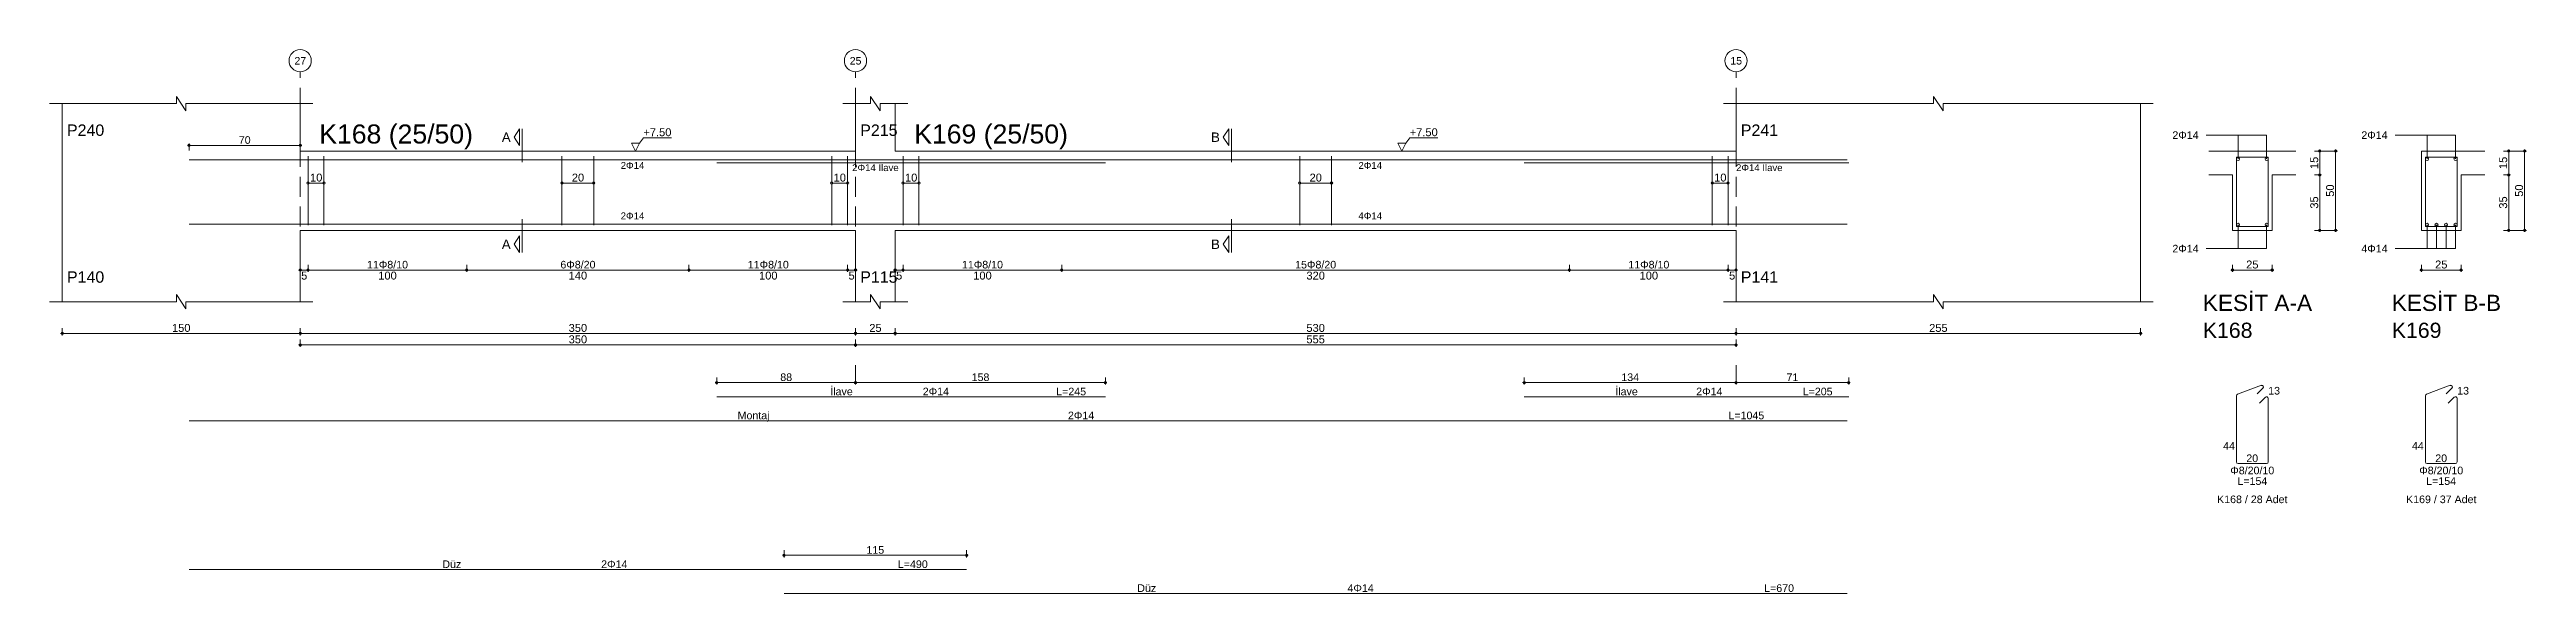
# Model space of a CAD drawing. Header units: millimetres. Extents: x 23801 to 80069, y 9628 to 14137.
# Drawn here: x 48502 to 50844, y 11919 to 12433 of the extents above; entities that cross this region are included whole.
import ezdxf

# ---------------------------------------------------------------- set-up
doc = ezdxf.new("R2010")
doc.units = ezdxf.units.MM
doc.linetypes.add('DASHDOT2', pattern=[12.7, 6.35, -3.175, 0, -3.175])
doc.linetypes.add('DASHED4', pattern=[18.75, 12.5, -6.25])
doc.layers.add('aks', color=251, linetype='DASHDOT2', lineweight=35)
for name, color, linetype in [('Donatı Topl. Uzun. Yazısı', 7, 'Continuous'), ('Donatı Uz. Yazısı', 7, 'Continuous'), ('Donatı Yazısı', 7, 'Continuous'), ('Donatı Çizgisi', 7, 'Continuous'), ('Kiriş', 7, 'Continuous'), ('Standart', 7, 'Continuous'), ('Ölçülendirme', 7, 'Continuous')]:
    doc.layers.add(name, color=color, linetype=linetype)
doc.styles.add('arial_1_18', font='arial.ttf', dxfattribs={"height": 0.2})

# ---------------------------------------------------------------- blocks, each defined once
blk = doc.blocks.new('IDE475Entity7431')
at = {"layer": 'aks', "color": 30, "linetype": 'DASHED4', "lineweight": 5}
for points in [[(10628.2, 1663.7), (10628.2, 1798.7)], [(10978.2, 1663.7), (10978.2, 1798.7)], [(11533.2, 1663.7), (11533.2, 1798.7)], [(10978.2, 1602.7), (10978.2, 1613.7)], [(11533.2, 1602.7), (11533.2, 1613.7)]]:
    blk.add_lwpolyline(points, dxfattribs=at)
at = {"layer": 'aks', "color": 1, "linetype": 'Continuous', "lineweight": 5}
for centre in [(10628.2, 1805.7), (10978.2, 1805.7), (11533.2, 1805.7)]:
    blk.add_circle(centre, 7, dxfattribs=at)
at = {"layer": 'Donatı Çizgisi', "color": 5, "linetype": 'Continuous', "lineweight": 5}
for points in [[(10558.2, 1743.3), (11603.2, 1743.3)], [(10633.2, 1701.9), (10633.2, 1745.5)], [(10643.2, 1701.9), (10643.2, 1745.5)], [(10793.2, 1701.9), (10793.2, 1745.5)], [(10813.2, 1701.9), (10813.2, 1745.5)], [(10890.7, 1741.3), (11135.7, 1741.3)], [(10963.2, 1701.9), (10963.2, 1745.5)], [(10973.2, 1701.9), (10973.2, 1745.5)], [(11008.2, 1701.9), (11008.2, 1745.5)], [(11018.2, 1701.9), (11018.2, 1745.5)], [(11258.2, 1701.9), (11258.2, 1745.5)], [(11278.2, 1701.9), (11278.2, 1745.5)], [(11399.7, 1741.3), (11604.2, 1741.3)], [(11518.2, 1701.9), (11518.2, 1745.5)], [(11528.2, 1701.9), (11528.2, 1745.5)], [(11848.6, 1701.2), (11848.6, 1744.8)], [(11848.6, 1744.8), (11868.6, 1744.8)], [(11868.6, 1701.2), (11868.6, 1744.8)], [(11967.7, 1701.2), (11967.7, 1744.8)], [(11967.7, 1744.8), (11987.7, 1744.8)], [(11987.7, 1701.2), (11987.7, 1744.8)], [(10558.2, 1702.7), (11603.2, 1702.7)], [(11848.6, 1701.2), (11868.6, 1701.2)], [(11967.7, 1701.2), (11987.7, 1701.2)], [(10890.7, 1593.7), (11135.7, 1593.7)], [(11399.7, 1593.7), (11604.2, 1593.7)], [(11848.6, 1552.7), (11848.6, 1594.5)], [(11849.2, 1595.5), (11864.3, 1601)], [(11861.7, 1595.6), (11865.3, 1599.3)], [(11863.1, 1589.7), (11866.8, 1593.5)], [(11868.6, 1552.7), (11868.6, 1592.8)], [(11967.7, 1552.7), (11967.7, 1594.5)], [(11968.3, 1595.5), (11983.3, 1601)], [(11980.8, 1595.6), (11984.4, 1599.3)], [(11982.1, 1589.7), (11985.9, 1593.5)], [(11987.7, 1552.7), (11987.7, 1592.8)], [(10558.2, 1578.6), (11603.2, 1578.6)], [(11849.6, 1551.6), (11867.6, 1551.6)], [(11968.7, 1551.6), (11986.6, 1551.6)], [(10558.2, 1484.8), (11048.2, 1484.8)], [(10933.2, 1469.7), (11603.2, 1469.7)]]:
    blk.add_lwpolyline(points, dxfattribs=at)
for centre in [(11849.6, 1743.8), (11867.6, 1743.8), (11968.7, 1743.8), (11986.7, 1743.8), (11849.6, 1702.2), (11867.6, 1702.2), (11968.7, 1702.2), (11974.7, 1702.2), (11980.7, 1702.2), (11986.7, 1702.2)]:
    blk.add_circle(centre, 1, dxfattribs=at)
for centre, start, end in [((11849.6, 1594.5), 110, 180), ((11864.6, 1600), 315, 110), ((11867.6, 1592.8), 0, 135), ((11968.7, 1594.5), 110, 180), ((11983.7, 1600), 315, 110), ((11986.6, 1592.8), 0, 135), ((11849.6, 1552.7), 180, 270), ((11867.6, 1552.7), 270, 0), ((11968.7, 1552.7), 180, 270), ((11986.6, 1552.7), 270, 0)]:
    blk.add_arc(centre, 1.02, start, end, dxfattribs=at)
at = {"layer": 'Kiriş', "color": 1, "linetype": 'Continuous', "lineweight": 5}
for points in [[(10550.2, 1778.7), (10550.2, 1783.2)], [(10556.2, 1774.2), (10550.2, 1783.2)], [(10987.7, 1778.7), (10987.7, 1783.2)], [(10993.7, 1774.2), (10987.7, 1783.2)], [(11657.7, 1778.7), (11657.7, 1783.2)], [(11663.7, 1774.2), (11657.7, 1783.2)], [(10470.2, 1778.7), (10550.2, 1778.7)], [(10478.2, 1653.7), (10478.2, 1778.7)], [(10556.2, 1774.2), (10556.2, 1778.7)], [(10556.2, 1778.7), (10636.2, 1778.7)], [(10628.2, 1748.7), (10628.2, 1778.7)], [(10970.2, 1778.7), (10987.7, 1778.7)], [(10978.2, 1748.7), (10978.2, 1778.7)], [(10993.7, 1778.7), (11011.2, 1778.7)], [(10993.7, 1774.2), (10993.7, 1778.7)], [(11003.2, 1748.7), (11003.2, 1778.7)], [(11525.2, 1778.7), (11657.7, 1778.7)], [(11533.2, 1748.7), (11533.2, 1778.7)], [(11663.7, 1778.7), (11796.2, 1778.7)], [(11663.7, 1774.2), (11663.7, 1778.7)], [(11788.2, 1653.7), (11788.2, 1778.7)], [(10628.2, 1748.7), (10978.2, 1748.7)], [(11003.2, 1748.7), (11533.2, 1748.7)], [(11831.1, 1748.7), (11886.1, 1748.7)], [(11965.2, 1748.7), (12005.2, 1748.7)], [(11965.2, 1698.7), (11965.2, 1748.7)], [(11831.1, 1733.7), (11846.1, 1733.7)], [(11846.1, 1698.7), (11846.1, 1733.7)], [(11871.1, 1733.7), (11886.1, 1733.7)], [(11871.1, 1698.7), (11871.1, 1733.7)], [(11990.2, 1733.7), (12005.2, 1733.7)], [(11990.2, 1698.7), (11990.2, 1733.7)], [(10628.2, 1698.7), (10978.2, 1698.7)], [(10628.2, 1653.7), (10628.2, 1698.7)], [(10978.2, 1653.7), (10978.2, 1698.7)], [(11003.2, 1698.7), (11533.2, 1698.7)], [(11003.2, 1653.7), (11003.2, 1698.7)], [(11533.2, 1653.7), (11533.2, 1698.7)], [(11846.1, 1698.7), (11871.1, 1698.7)], [(11965.2, 1698.7), (11990.2, 1698.7)], [(10556.2, 1649.2), (10550.2, 1658.2)], [(10550.2, 1653.7), (10550.2, 1658.2)], [(10993.7, 1649.2), (10987.7, 1658.2)], [(10987.7, 1653.7), (10987.7, 1658.2)], [(11663.7, 1649.2), (11657.7, 1658.2)], [(11657.7, 1653.7), (11657.7, 1658.2)], [(10470.2, 1653.7), (10550.2, 1653.7)], [(10556.2, 1653.7), (10636.2, 1653.7)], [(10556.2, 1649.2), (10556.2, 1653.7)], [(10970.2, 1653.7), (10987.7, 1653.7)], [(10993.7, 1653.7), (11011.2, 1653.7)], [(10993.7, 1649.2), (10993.7, 1653.7)], [(11525.2, 1653.7), (11657.7, 1653.7)], [(11663.7, 1653.7), (11796.2, 1653.7)], [(11663.7, 1649.2), (11663.7, 1653.7)]]:
    blk.add_lwpolyline(points, dxfattribs=at)
at = {"layer": 'Ölçülendirme', "color": 1, "linetype": 'Continuous', "lineweight": 5}
for points in [[(10557.2, 1752.3), (10629.2, 1752.3)], [(10558.2, 1749.1), (10558.2, 1753.6)], [(10628.2, 1749.1), (10628.2, 1753.6)], [(10763, 1757.5), (10766.5, 1762.7)], [(10766.5, 1752.2), (10763, 1757.5)], [(10766.5, 1752.2), (10766.5, 1762.7)], [(10768.2, 1741.7), (10768.2, 1762.7)], [(10839.5, 1748.7), (10837, 1753.7)], [(10837, 1753.7), (10842, 1753.7)], [(10842, 1753.7), (10839.5, 1748.7)], [(10839.5, 1748.7), (10839.5, 1748.7)], [(10842, 1753.7), (10844.5, 1757.1)], [(10844.5, 1757.1), (10862.2, 1757.1)], [(11210, 1757.5), (11213.5, 1762.7)], [(11213.5, 1752.2), (11210, 1757.5)], [(11213.5, 1752.2), (11213.5, 1762.7)], [(11215.2, 1741.7), (11215.2, 1762.7)], [(11322.5, 1748.7), (11320, 1753.7)], [(11320, 1753.7), (11325, 1753.7)], [(11325, 1753.7), (11322.5, 1748.7)], [(11322.5, 1748.7), (11322.5, 1748.7)], [(11325, 1753.7), (11327.5, 1757.1)], [(11327.5, 1757.1), (11345.2, 1757.1)], [(11829.6, 1758.8), (11867.6, 1758.8)], [(11849.6, 1743.8), (11849.6, 1758.8)], [(11867.6, 1743.8), (11867.6, 1758.8)], [(11897.8, 1748.7), (11912.3, 1748.7)], [(11901.1, 1697.7), (11901.1, 1749.7)], [(11911.1, 1697.7), (11911.1, 1749.7)], [(11948.7, 1758.8), (11986.7, 1758.8)], [(11968.7, 1743.8), (11968.7, 1758.8)], [(11986.7, 1743.8), (11986.7, 1758.8)], [(12016.9, 1748.7), (12031.4, 1748.7)], [(12020.2, 1697.7), (12020.2, 1749.7)], [(12030.2, 1697.7), (12030.2, 1749.7)], [(11897.8, 1733.7), (11902.3, 1733.7)], [(12016.9, 1733.7), (12021.4, 1733.7)], [(10633.2, 1728.5), (10643.2, 1728.5)], [(10793.2, 1728.5), (10813.2, 1728.5)], [(10963.2, 1728.5), (10973.2, 1728.5)], [(11008.2, 1728.5), (11018.2, 1728.5)], [(11258.2, 1728.5), (11278.2, 1728.5)], [(11518.2, 1728.5), (11528.2, 1728.5)], [(10768.2, 1684.7), (10768.2, 1705.7)], [(11215.2, 1684.7), (11215.2, 1705.7)], [(11849.6, 1687.2), (11849.6, 1702.2)], [(11867.6, 1687.2), (11867.6, 1702.2)], [(11968.7, 1687.2), (11968.7, 1702.2)], [(11974.7, 1687.2), (11974.7, 1702.2)], [(11980.7, 1687.2), (11980.7, 1702.2)], [(11986.7, 1687.2), (11986.7, 1702.2)], [(10763, 1690), (10766.5, 1695.2)], [(10766.5, 1684.7), (10763, 1690)], [(10766.5, 1684.7), (10766.5, 1695.2)], [(11210, 1690), (11213.5, 1695.2)], [(11213.5, 1684.7), (11210, 1690)], [(11213.5, 1684.7), (11213.5, 1695.2)], [(11829.6, 1687.2), (11867.6, 1687.2)], [(11897.8, 1698.7), (11912.3, 1698.7)], [(11948.7, 1687.2), (11986.7, 1687.2)], [(12016.9, 1698.7), (12031.4, 1698.7)], [(10627.2, 1673.7), (10979.2, 1673.7)], [(10628.2, 1672.5), (10628.2, 1677)], [(10633.2, 1672.5), (10633.2, 1677)], [(10733.2, 1672.5), (10733.2, 1677)], [(10873.2, 1672.5), (10873.2, 1677)], [(10973.2, 1672.5), (10973.2, 1677)], [(10978.2, 1672.5), (10978.2, 1677)], [(11002.2, 1673.7), (11534.2, 1673.7)], [(11003.2, 1672.5), (11003.2, 1677)], [(11008.2, 1672.5), (11008.2, 1677)], [(11108.2, 1672.5), (11108.2, 1677)], [(11428.2, 1672.5), (11428.2, 1677)], [(11528.2, 1672.5), (11528.2, 1677)], [(11533.2, 1672.5), (11533.2, 1677)], [(11845.1, 1673.7), (11872.1, 1673.7)], [(11846.1, 1672.5), (11846.1, 1677)], [(11871.1, 1672.5), (11871.1, 1677)], [(11964.2, 1673.7), (11991.2, 1673.7)], [(11965.2, 1672.5), (11965.2, 1677)], [(11990.2, 1672.5), (11990.2, 1677)], [(10477.2, 1633.7), (11789.2, 1633.7)], [(10478.2, 1632.5), (10478.2, 1637)], [(10627.2, 1626.5), (11534.2, 1626.5)], [(10628.2, 1632.5), (10628.2, 1637)], [(10628.2, 1625.3), (10628.2, 1629.8)], [(10978.2, 1632.5), (10978.2, 1637)], [(10978.2, 1625.3), (10978.2, 1629.8)], [(11003.2, 1632.5), (11003.2, 1637)], [(11533.2, 1632.5), (11533.2, 1637)], [(11533.2, 1625.3), (11533.2, 1629.8)], [(11788.2, 1632.5), (11788.2, 1637)], [(10889.7, 1602.7), (10979.2, 1602.7)], [(10890.7, 1601.5), (10890.7, 1606)], [(10977.2, 1602.7), (11136.7, 1602.7)], [(10978.2, 1601.5), (10978.2, 1606)], [(10978.2, 1601.5), (10978.2, 1606)], [(11135.7, 1601.5), (11135.7, 1606)], [(11398.7, 1602.7), (11534.2, 1602.7)], [(11399.7, 1601.5), (11399.7, 1606)], [(11532.2, 1602.7), (11605.2, 1602.7)], [(11533.2, 1601.5), (11533.2, 1606)], [(11533.2, 1601.5), (11533.2, 1606)], [(11604.2, 1601.5), (11604.2, 1606)], [(10932.2, 1493.8), (11049.2, 1493.8)], [(10933.2, 1492.5), (10933.2, 1497)], [(11048.2, 1492.5), (11048.2, 1497)]]:
    blk.add_lwpolyline(points, dxfattribs=at)
for centre in [(10558.2, 1752.3), (10628.2, 1752.3), (11901.1, 1748.7), (11911.1, 1748.7), (12020.2, 1748.7), (12030.2, 1748.7), (11901.1, 1733.7), (12020.2, 1733.7), (10633.2, 1728.5), (10643.2, 1728.5), (10793.2, 1728.5), (10813.2, 1728.5), (10963.2, 1728.5), (10973.2, 1728.5), (11008.2, 1728.5), (11018.2, 1728.5), (11258.2, 1728.5), (11278.2, 1728.5), (11518.2, 1728.5), (11528.2, 1728.5), (11901.1, 1698.7), (11911.1, 1698.7), (12020.2, 1698.7), (12030.2, 1698.7), (10628.2, 1673.7), (10633.2, 1673.7), (10633.2, 1673.7), (10733.2, 1673.7), (10733.2, 1673.7), (10873.2, 1673.7), (10873.2, 1673.7), (10973.2, 1673.7), (10973.2, 1673.7), (10978.2, 1673.7), (11003.2, 1673.7), (11008.2, 1673.7), (11008.2, 1673.7), (11108.2, 1673.7), (11108.2, 1673.7), (11428.2, 1673.7), (11428.2, 1673.7), (11528.2, 1673.7), (11528.2, 1673.7), (11533.2, 1673.7), (11846.1, 1673.7), (11871.1, 1673.7), (11965.2, 1673.7), (11990.2, 1673.7), (10478.2, 1633.7), (10628.2, 1633.7), (10628.2, 1633.7), (10628.2, 1626.5), (10978.2, 1633.7), (10978.2, 1633.7), (10978.2, 1626.5), (10978.2, 1626.5), (11003.2, 1633.7), (11003.2, 1633.7), (11533.2, 1633.7), (11533.2, 1633.7), (11533.2, 1626.5), (11788.2, 1633.7), (10890.7, 1602.7), (10978.2, 1602.7), (10978.2, 1602.7), (11135.7, 1602.7), (11399.7, 1602.7), (11533.2, 1602.7), (11533.2, 1602.7), (11604.2, 1602.7), (10933.2, 1493.8), (11048.2, 1493.8)]:
    blk.add_circle(centre, 0.75, dxfattribs=at)
at = {"layer": 'aks', "color": 1, "linetype": 'Continuous', "lineweight": 5, "style": 'arial_1_18'}
for s, p in [('27', (10624.6, 1803.3)), ('25', (10974.6, 1803.3)), ('15', (11529.6, 1803.3))]:
    blk.add_text(s, height=4.73, dxfattribs=at).set_placement(p)
at = {"layer": 'Donatı Topl. Uzun. Yazısı', "color": 1, "linetype": 'Continuous', "lineweight": 5, "style": 'arial_1_18'}
for s, p in [('L=245', (11104.7, 1594.7)), ('L=205', (11575.2, 1594.7)), ('L=1045', (11528.4, 1579.6)), ('L=154', (11849.2, 1538.2)), ('L=154', (11968.2, 1538.2)), ('L=490', (11004.9, 1485.8)), ('L=670', (11550.9, 1470.7))]:
    blk.add_text(s, height=4.8, dxfattribs=at).set_placement(p)
at = {"layer": 'Donatı Uz. Yazısı', "color": 1, "linetype": 'Continuous', "lineweight": 5, "style": 'arial_1_18'}
for s, p in [('13', (11868.6, 1595.2)), ('13', (11987.7, 1595.2)), ('44', (11840.2, 1560.4)), ('44', (11959.2, 1560.4)), ('20', (11854.8, 1552.6)), ('20', (11973.9, 1552.6))]:
    blk.add_text(s, height=4.8, dxfattribs=at).set_placement(p)
at = {"layer": 'Donatı Yazısı', "color": 5, "linetype": 'Continuous', "lineweight": 5, "style": 'arial_1_18'}
for s, height, p in [('2Φ14', 4.8, (11808.2, 1756.4)), ('2Φ14', 4.8, (11927.3, 1756.4)), ('2Φ14 İlave', 4.32, (10976.1, 1736.1)), ('2Φ14 İlave', 4.32, (11533.2, 1736.1)), ('2Φ14', 4.8, (11808.2, 1684.8)), ('4Φ14', 4.8, (11927.3, 1684.8)), ('2Φ14', 4.8, (11020.6, 1594.7)), ('2Φ14', 4.8, (11508.1, 1594.7)), ('2Φ14', 4.8, (11112.1, 1579.6)), ('Φ8/20/10', 4.8, (11844.7, 1544.9)), ('Φ8/20/10', 4.8, (11963.8, 1544.9)), ('K168 / 28 Adet', 4.8, (11836.4, 1526.7)), ('K169 / 37 Adet', 4.8, (11955.5, 1526.7)), ('2Φ14', 4.8, (10817.9, 1485.8)), ('4Φ14', 4.8, (11288.3, 1470.7))]:
    blk.add_text(s, height=height, dxfattribs=at).set_placement(p)
for s, p in [('2Φ14', (10830.2, 1737.5)), ('2Φ14', (11295.2, 1737.5)), ('2Φ14', (10830.2, 1705.7)), ('4Φ14', (11295.2, 1705.7))]:
    blk.add_text(s, height=4.32, rotation=360, dxfattribs=at).set_placement(p)
at = {"layer": 'Donatı Yazısı', "color": 1, "linetype": 'Continuous', "lineweight": 5, "style": 'arial_1_18'}
for s, p in [('İlave', (10962.3, 1594.7)), ('İlave', (11457.1, 1594.7)), ('Montaj', (10903.9, 1579.6)), ('Düz', (10717.8, 1485.8)), ('Düz', (11155.8, 1470.7))]:
    blk.add_text(s, height=4.8, dxfattribs=at).set_placement(p)
at = {"layer": 'Kiriş', "color": 1, "linetype": 'Continuous', "lineweight": 5, "style": 'arial_1_18'}
for s, height, p in [('P240', 7.2, (10481.2, 1758.3)), ('K168 (25/50)', 12, (10640.2, 1753.5)), ('P215', 7.2, (10981.2, 1758.3)), ('K169 (25/50)', 12, (11015.2, 1753.5)), ('P241', 7.2, (11536.2, 1758.3)), ('P140', 7.2, (10481.2, 1665.7)), ('P115', 7.2, (10981.2, 1665.7)), ('P141', 7.2, (11536.2, 1665.7)), ('KESİT A-A', 10.2, (11827.4, 1647.9)), ('KESİT B-B', 10.2, (11946.5, 1647.9)), ('K168', 9.6, (11827.4, 1630.9)), ('K169', 9.6, (11946.5, 1630.9))]:
    blk.add_text(s, height=height, dxfattribs=at).set_placement(p)
at = {"layer": 'Ölçülendirme', "color": 1, "linetype": 'Continuous', "lineweight": 5, "style": 'arial_1_18'}
for s, height, p in [('70', 4.8, (10589.5, 1753.3)), ('A', 5.95, (10755.3, 1754.5)), ('+7.50', 5, (10844.5, 1758.1)), ('B', 5.95, (11202.3, 1754.5)), ('+7.50', 5, (11327.5, 1758.1)), ('A', 5.95, (10755.3, 1687)), ('B', 5.95, (11202.3, 1687)), ('5', 5, (10628.8, 1667.7)), ('100', 5, (10677.4, 1667.7)), ('140', 5, (10797.4, 1667.7)), ('100', 5, (10917.4, 1667.7)), ('5', 5, (10973.8, 1667.7)), ('5', 5, (11003.8, 1667.7)), ('100', 5, (11052.4, 1667.7)), ('320', 5, (11262.4, 1667.7)), ('100', 5, (11472.4, 1667.7)), ('5', 5, (11528.8, 1667.7)), ('25', 5, (11854.7, 1674.7)), ('25', 5, (11973.8, 1674.7)), ('150', 5, (10547.4, 1634.7)), ('350', 5, (10797.4, 1634.7)), ('25', 5, (10986.9, 1634.7)), ('530', 5, (11262.4, 1634.7)), ('255', 5, (11654.9, 1634.7)), ('350', 5, (10797.4, 1627.5)), ('555', 5, (11262.4, 1627.5))]:
    blk.add_text(s, height=height, dxfattribs=at).set_placement(p)
for s, rotation, p in [('10', 360, (10634.4, 1729.5)), ('20', 360, (10799.4, 1729.5)), ('10', 360, (10964.4, 1729.5)), ('10', 360, (11009.4, 1729.5)), ('20', 360, (11264.4, 1729.5)), ('10', 360, (11519.4, 1729.5)), ('15', 90, (11900.1, 1737.4)), ('15', 90, (12019.2, 1737.4)), ('35', 90, (11900.1, 1712.4)), ('50', 90, (11910.1, 1719.9)), ('35', 90, (12019.2, 1712.4)), ('50', 90, (12029.2, 1719.9))]:
    blk.add_text(s, height=5, rotation=rotation, dxfattribs=at).set_placement(p)
at = {"layer": 'Ölçülendirme', "color": 5, "linetype": 'Continuous', "lineweight": 5, "style": 'arial_1_18'}
for s, p in [('11Φ8/10', (10670.3, 1674.7)), ('6Φ8/20', (10792.2, 1674.7)), ('11Φ8/10', (10910.3, 1674.7)), ('11Φ8/10', (11045.3, 1674.7)), ('15Φ8/20', (11255.3, 1674.7)), ('11Φ8/10', (11465.3, 1674.7)), ('88', (10930.8, 1603.7)), ('158', (11051.4, 1603.7)), ('134', (11460.9, 1603.7)), ('71', (11565, 1603.7)), ('115', (10985.1, 1494.8))]:
    blk.add_text(s, height=4.8, dxfattribs=at).set_placement(p)

msp = doc.modelspace()

# ---------------------------------------------------------------- block references
at = {"layer": 'Standart', "xscale": 1.5, "yscale": 1.5, "zscale": 1.5}
msp.add_blockref('IDE475Entity7431', (32796.5, 9714.1), dxfattribs=at)

doc.saveas('drawing.dxf')
